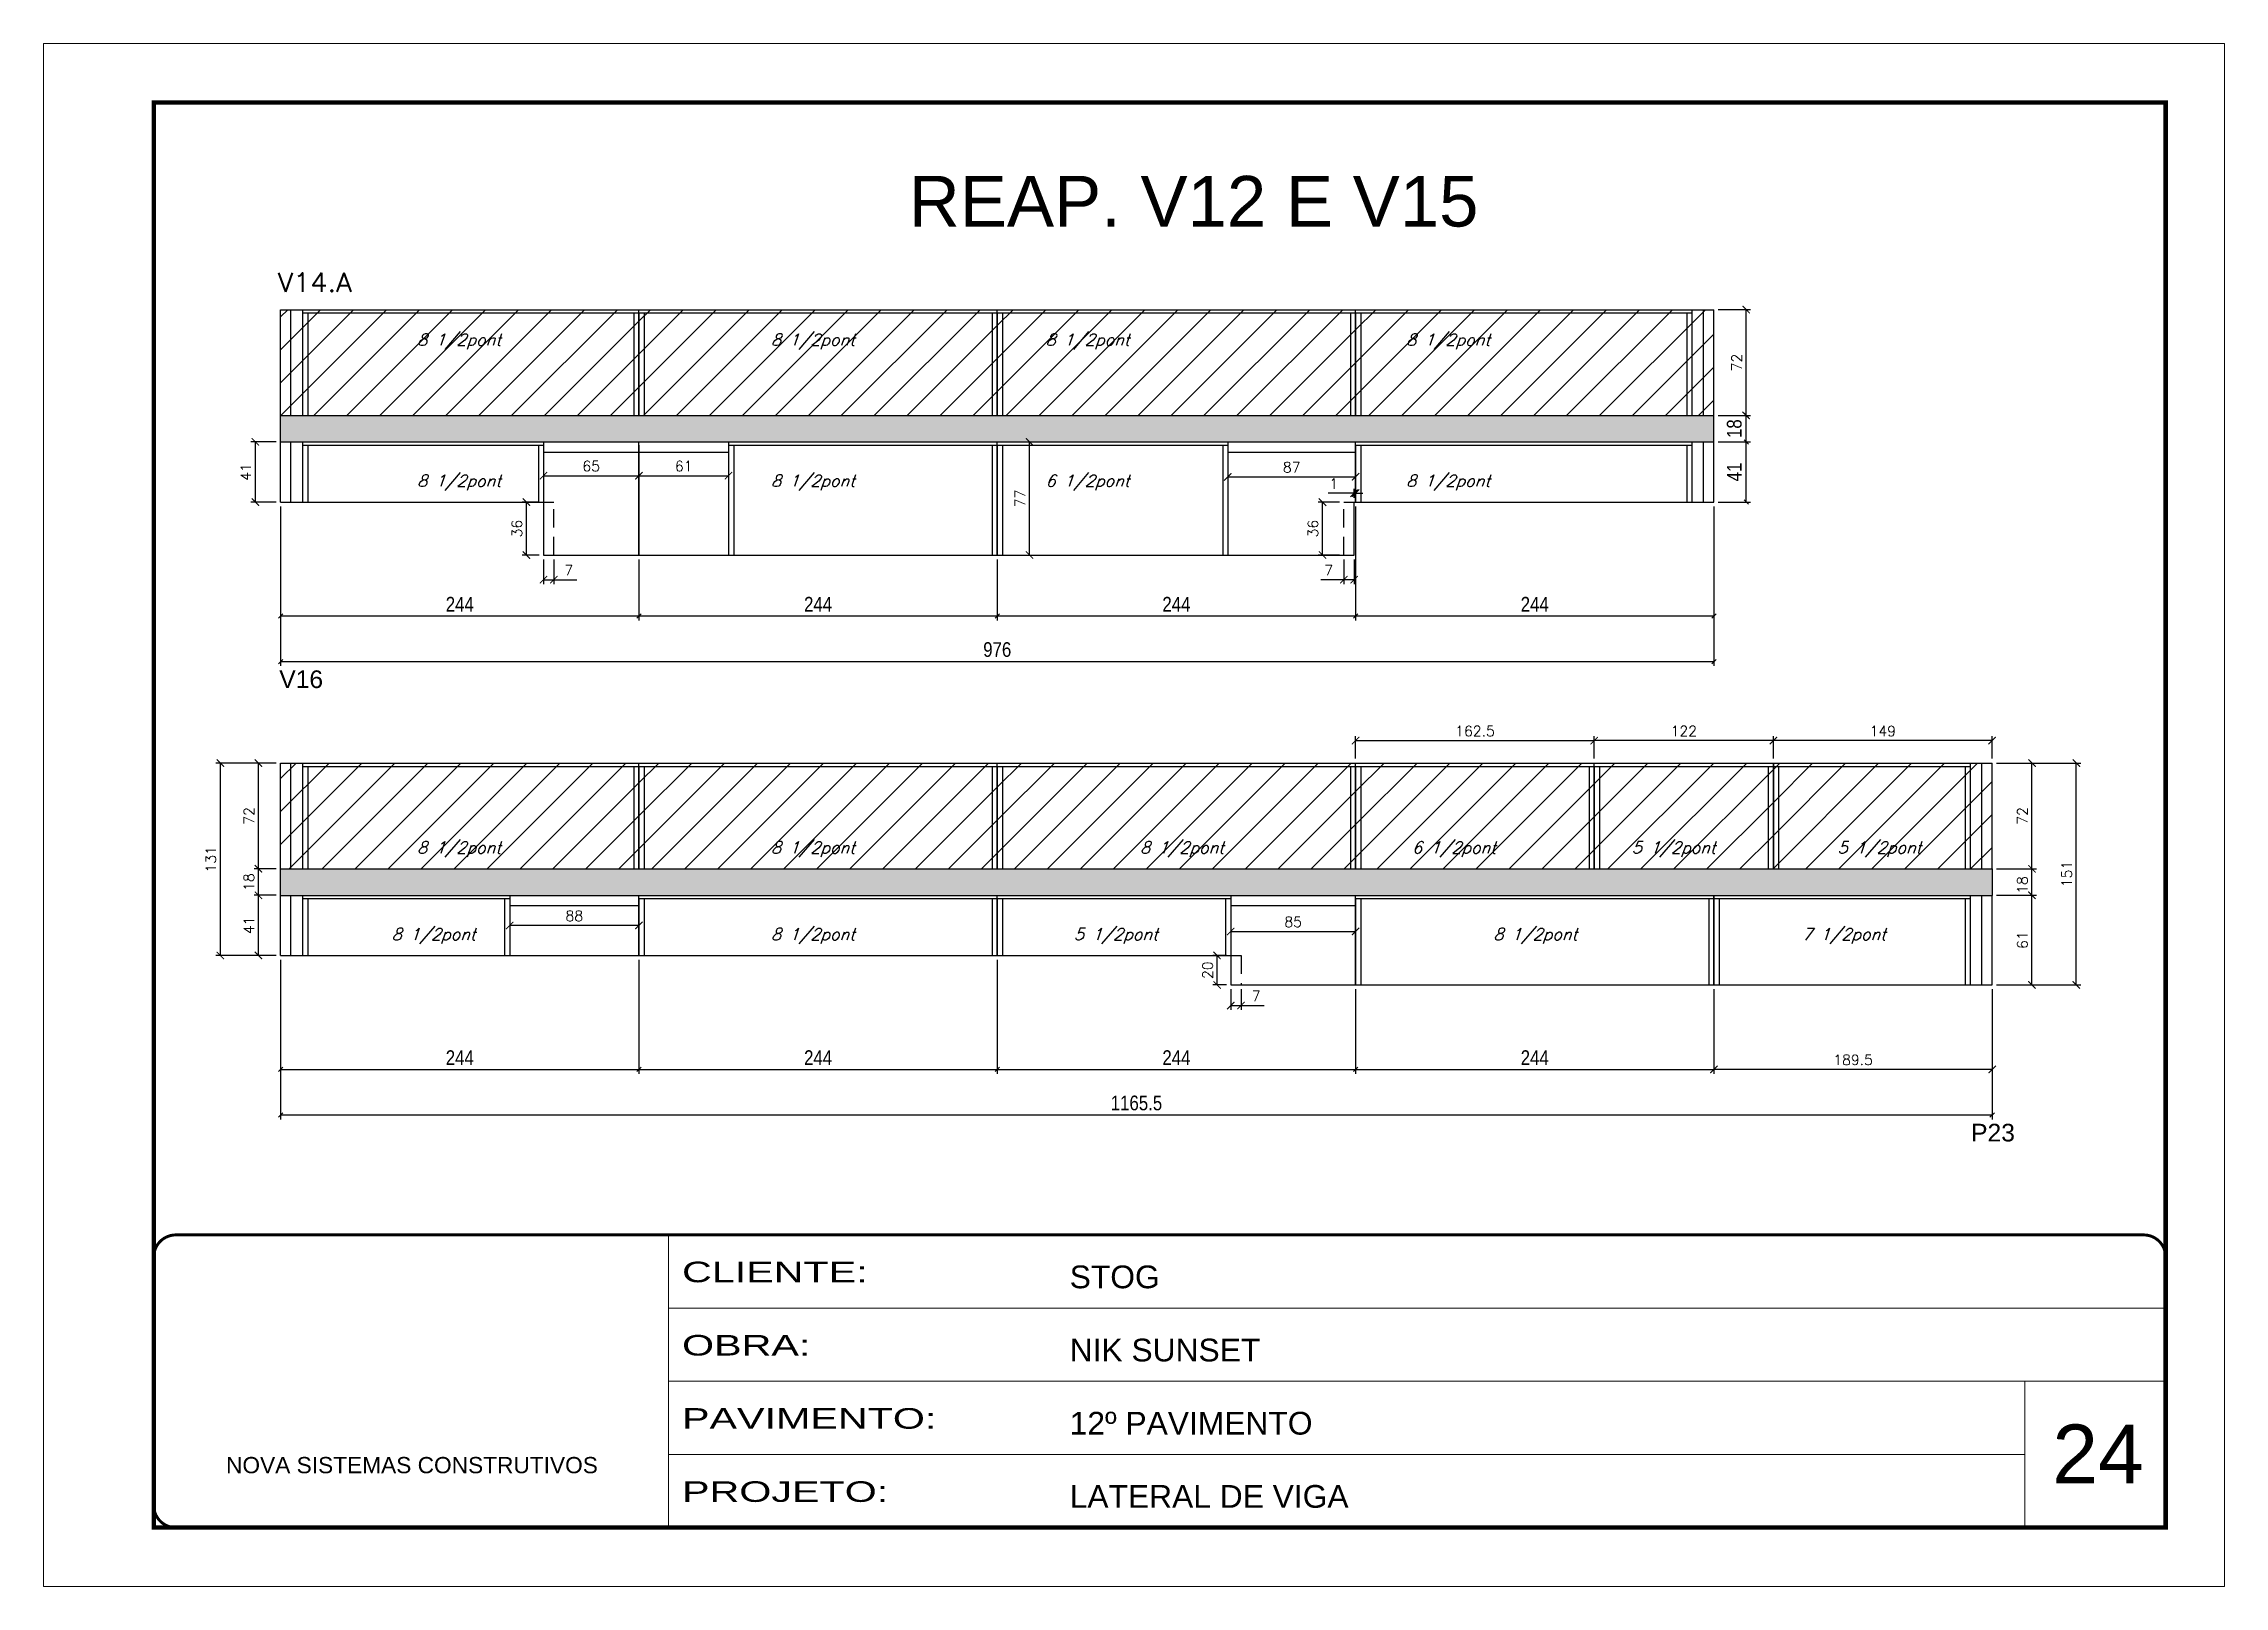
# Model space of a CAD drawing. Extents: x -10448 to -1189, y -11772 to 17235.
# Drawn here: x -5680 to -4195, y 10051 to 11101 of the extents above; entities that cross this region are included whole.
import ezdxf

# ---------------------------------------------------------------- set-up
doc = ezdxf.new("R2010")
doc.units = 0
for name, pattern in [('CONTINUO', [0]), ('DASHED', [0.75, 0.5, -0.25]), ('HIDDEN', [0.375, 0.25, -0.125])]:
    doc.linetypes.add(name, pattern=pattern)
for name, color, linetype in [('5', 5, 'Continuous'), ('COTA', 241, 'Continuous'), ('Painéis', 200, 'Continuous'), ('PONTALETE', 7, 'Continuous'), ('Reaproveitamento', 251, 'Continuous'), ('SARR_2.2x7', 40, 'Continuous'), ('SARR_3.5x7', 81, 'Continuous'), ('texto', 7, 'Continuous')]:
    doc.layers.add(name, color=color, linetype=linetype)
for name, color, linetype, lineweight in [('CARIMBO', 255, 'Continuous', 9), ('Folhas', 255, 'Continuous', 9), ('SARRAFO DE PRESSAO', 251, 'DASHED', 9), ('Texto Seção', 7, 'Continuous', 15)]:
    doc.layers.add(name, color=color, linetype=linetype, lineweight=lineweight)
doc.styles.add('ARIAL', font='arial.ttf')
doc.styles.add('COTA TECNICA', font='techl___.ttf', dxfattribs={"height": 10})
doc.styles.add('REGUA-120', font='ROMANS.shx', dxfattribs={"height": 15})
doc.styles.add('Romans', font='romans.shx')
doc.styles.get("Standard").update_dxf_attribs({"font": 'arial.ttf'})
doc.styles.add('Tecnologia', font='')
doc.styles.get('Tecnologia').set_extended_font_data('Forgotten Futurist')
doc.dimstyles.new('Cota Paínel', dxfattribs={"dimtxt": 7, "dimasz": 5, "dimexe": 3, "dimexo": 3, "dimgap": 3, "dimtad": 1, "dimdec": 1, "dimzin": 12, "dimdsep": 46, "dimtxsty": 'Romans', "dimblk": 'ARCHTICK', "dimcen": 0, "dimclrd": 4, "dimclre": 4, "dimclrt": 1, "dimadec": 1, "dimazin": 3, "dimtfac": 1, "dimtdec": 1, "dimtmove": 0, "dimatfit": 3, "dimldrblk": 'OBLIQUE', "dimfxl": 1, "dimtolj": 1, "dimtzin": 12, "dimarcsym": 0})
doc.dimstyles.new('PAINEL', dxfattribs={"dimtxt": 10, "dimasz": 3, "dimexe": 3, "dimexo": 3, "dimgap": 3, "dimtad": 1, "dimdec": 1, "dimzin": 12, "dimdsep": 46, "dimtxsty": 'COTA TECNICA', "dimblk1": 'OBLIQUE', "dimblk2": 'OBLIQUE', "dimsah": 1, "dimcen": 0.9, "dimclrd": 4, "dimclre": 4, "dimclrt": 240, "dimadec": 1, "dimazin": 3, "dimtfac": 1, "dimtdec": 1, "dimtmove": 0, "dimatfit": 3, "dimfxl": 1, "dimtolj": 1, "dimtzin": 12, "dimarcsym": 0})

msp = doc.modelspace()

# ---------------------------------------------------------------- texts
at = {"layer": '5', "linetype": 'Continuous'}
for s, p in [('V16', (-5519.31, 10662.77)), ('P23', (-4367.24, 10354.17))]:
    msp.add_text(s, height=12, rotation=0.00004, dxfattribs=at).set_placement(p)
at = {"layer": 'CARIMBO', "style": 'ARIAL'}
msp.add_text('24', height=40, dxfattribs=at).set_placement((-4311.92, 10121.5))
at = {"layer": 'PONTALETE', "linetype": 'Continuous'}
msp.add_text('REAP. V12 E V15', height=34.4579, dxfattribs=at).set_placement((-5090.69, 10976.87))
at = {"layer": 'texto', "color": 2, "char_height": 8, "attachment_point": 5, "style": 'Romans'}
for s, insert in [('{\\Q19;\\C256;8 1/2pont}', (-5396.89, 10898.5)), ('{\\Q19;\\C256;8 1/2pont}', (-5155.89, 10898.5)), ('{\\Q19;\\C256;8 1/2pont}', (-4968.89, 10898.5)), ('{\\Q19;\\C256;8 1/2pont}', (-4723.39, 10898.5)), ('{\\Q19;\\C256;8 1/2pont}', (-5396.89, 10802.5)), ('{\\Q19;\\C256;8 1/2pont}', (-5155.89, 10802.5)), ('{\\Q19;\\C256;6 1/2pont}', (-4968.89, 10802.5)), ('{\\Q19;\\C256;8 1/2pont}', (-4723.39, 10802.5)), ('{\\Q19;\\C256;8 1/2pont}', (-5396.89, 10552.89)), ('{\\Q19;\\C256;8 1/2pont}', (-5155.89, 10552.89)), ('{\\Q19;\\C256;8 1/2pont}', (-4904.58, 10552.89)), ('{\\Q19;\\C256;6 1/2pont}', (-4719.37, 10552.89)), ('{\\Q19;\\C256;5 1/2pont}', (-4569.79, 10552.89)), ('{\\Q19;\\C256;5 1/2pont}', (-4429.68, 10552.89)), ('{\\Q19;\\C256;8 1/2pont}', (-5414.2, 10493.89)), ('{\\Q19;\\C256;8 1/2pont}', (-5155.89, 10493.89)), ('{\\Q19;\\C256;5 1/2pont}', (-4949.68, 10493.89)), ('{\\Q19;\\C256;8 1/2pont}', (-4664.01, 10493.89)), ('{\\Q19;\\C256;7 1/2pont}', (-4453.84, 10493.89))]:
    msp.add_mtext(s, dxfattribs=dict(at, insert=insert))
at = {"layer": 'Texto Seção', "style": 'REGUA-120', "width": 1.05}
msp.add_text('V14.A', height=13, dxfattribs=at).set_placement((-5520.39, 10932.46))

# ---------------------------------------------------------------- blocks, each defined once
blk = doc.blocks.new('9999999999')
at = {"color": 30, "linetype": 'CONTINUO'}
for p, q in [((98564.6, 34230.2), (98564.6, 34429.4)), ((98564.6, 34379.6), (99584, 34379.6)), ((98564.6, 34329.8), (99488, 34329.8)), ((99584, 34329.8), (99488, 34329.8)), ((99488, 34329.8), (99488, 34230.2)), ((98564.6, 34280), (99488, 34280))]:
    blk.add_line(p, q, dxfattribs=at)
at = {"color": 30, "linetype": 'CONTINUO', "const_width": 2}
blk.add_lwpolyline([(99584, 34230.2), (99584, 34414.4, 0.414214), (99569, 34429.4), (98229, 34429.4, 0.414214), (98214, 34414.4), (98214, 34245.2, 0.414214), (98229, 34230.2), (99584, 34230.2)], format="xyb", dxfattribs=at)
at = {"layer": 'Folhas'}
blk.add_lwpolyline([(98139, 34190.2), (99624, 34190.2), (99624, 35240.2), (98139, 35240.2)], close=True, dxfattribs=at)
at = {"layer": 'Folhas', "color": 30, "const_width": 3}
blk.add_lwpolyline([(98214, 34230.2), (99584, 34230.2), (99584, 35200.2), (98214, 35200.2)], close=True, dxfattribs=at)
at = {"color": 7, "linetype": 'Continuous', "ltscale": 5, "style": 'ARIAL'}
for s, height, p in [('STOG', 15.48, (98837.7, 34393.1)), ('NIK SUNSET', 15.48, (98837.7, 34343.3)), ('12º PAVIMENTO', 15.483, (98837.7, 34293.5)), ('NOVA SISTEMAS CONSTRUTIVOS', 11.059, (98263.2, 34267.2)), ('LATERAL DE VIGA', 15.483, (98837.7, 34243.7))]:
    blk.add_text(s, height=height, dxfattribs=at).set_placement(p)
at = {"layer": 'Folhas', "color": 7, "style": 'Tecnologia', "width": 1.5}
for s, p in [('CLIENTE:', (98573.7, 34397.2)), ('OBRA:', (98573.7, 34347.3)), ('PAVIMENTO:', (98573.7, 34297.5)), ('PROJETO:', (98573.7, 34247.7))]:
    blk.add_text(s, height=14, dxfattribs=at).set_placement(p)
blk = doc.blocks.new('_Oblique')
at = {"color": 0, "linetype": 'ByBlock', "lineweight": -2}
blk.add_line((-0.5, -0.5), (0.5, 0.5), dxfattribs=at)
blk = doc.blocks.new('*D570')
at = {"layer": 'COTA', "color": 4, "linetype": 'ByBlock', "lineweight": -2, "transparency": 16777216}
for p, q in [((-4539.4, 10830.3), (-4517.4, 10830.3)), ((-4520.4, 10789.3), (-4520.4, 10830.3)), ((-4539.4, 10789.3), (-4517.4, 10789.3))]:
    blk.add_line(p, q, dxfattribs=at)
at = {"layer": 'Defpoints', "color": 0, "linetype": 'ByBlock', "transparency": 16777216}
for p in [(-4542.4, 10830.3), (-4520.4, 10830.3), (-4542.4, 10789.3)]:
    blk.add_point(p, dxfattribs=at)
at = {"layer": 'COTA', "color": 4, "linetype": 'ByBlock', "lineweight": -2, "transparency": 16777216, "xscale": 3, "yscale": 3, "zscale": 3}
for p, rotation in [((-4520.4, 10830.3), 90), ((-4520.4, 10789.3), 270)]:
    blk.add_blockref('_Oblique', p, dxfattribs=dict(at, rotation=rotation))
at = {"layer": 'COTA', "color": 240, "linetype": 'ByBlock', "transparency": 16777216, "insert": (-4528.5, 10809.8), "char_height": 10, "attachment_point": 5, "rotation": 90, "style": 'COTA TECNICA'}
blk.add_mtext('\\A1;41', dxfattribs=at)
blk = doc.blocks.new('*D571')
at = {"layer": 'COTA', "color": 4, "linetype": 'ByBlock', "lineweight": -2, "transparency": 16777216}
for p, q in [((-4539.4, 10848.3), (-4517.4, 10848.3)), ((-4520.4, 10830.3), (-4520.4, 10848.3)), ((-4539.4, 10830.3), (-4517.4, 10830.3))]:
    blk.add_line(p, q, dxfattribs=at)
at = {"layer": 'Defpoints', "color": 0, "linetype": 'ByBlock', "transparency": 16777216}
for p in [(-4542.4, 10848.3), (-4520.4, 10848.3), (-4542.4, 10830.3)]:
    blk.add_point(p, dxfattribs=at)
at = {"layer": 'COTA', "color": 4, "linetype": 'ByBlock', "lineweight": -2, "transparency": 16777216, "xscale": 3, "yscale": 3, "zscale": 3}
for p, rotation in [((-4520.4, 10848.3), 90), ((-4520.4, 10830.3), 270)]:
    blk.add_blockref('_Oblique', p, dxfattribs=dict(at, rotation=rotation))
at = {"layer": 'COTA', "color": 240, "linetype": 'ByBlock', "transparency": 16777216, "insert": (-4528.5, 10839.3), "char_height": 10, "attachment_point": 5, "rotation": 90, "style": 'COTA TECNICA'}
blk.add_mtext('\\A1;18', dxfattribs=at)
blk = doc.blocks.new('*D572')
at = {"layer": 'COTA', "color": 4, "linetype": 'ByBlock', "lineweight": -2, "transparency": 16777216}
for p, q in [((-5518.4, 10786.3), (-5518.4, 10708.8)), ((-5274.4, 10750.3), (-5274.4, 10708.8)), ((-5518.4, 10711.8), (-5274.4, 10711.8))]:
    blk.add_line(p, q, dxfattribs=at)
at = {"layer": 'Defpoints', "color": 0, "linetype": 'ByBlock', "transparency": 16777216}
for p in [(-5518.4, 10789.3), (-5274.4, 10753.3), (-5274.4, 10711.8)]:
    blk.add_point(p, dxfattribs=at)
at = {"layer": 'COTA', "color": 4, "linetype": 'ByBlock', "lineweight": -2, "transparency": 16777216, "xscale": 3, "yscale": 3, "zscale": 3, "rotation": 180}
blk.add_blockref('_Oblique', (-5518.4, 10711.8), dxfattribs=at)
at = {"layer": 'COTA', "color": 4, "linetype": 'ByBlock', "lineweight": -2, "transparency": 16777216, "xscale": 3, "yscale": 3, "zscale": 3}
blk.add_blockref('_Oblique', (-5274.4, 10711.8), dxfattribs=at)
at = {"layer": 'COTA', "color": 240, "linetype": 'ByBlock', "transparency": 16777216, "insert": (-5396.4, 10719.8), "char_height": 10, "attachment_point": 5, "style": 'COTA TECNICA'}
blk.add_mtext('\\A1;244', dxfattribs=at)
blk = doc.blocks.new('*D573')
at = {"layer": 'COTA', "color": 4, "linetype": 'ByBlock', "lineweight": -2, "transparency": 16777216}
for p, q in [((-5274.4, 10750.3), (-5274.4, 10708.8)), ((-5030.4, 10750.3), (-5030.4, 10708.8)), ((-5274.4, 10711.8), (-5030.4, 10711.8))]:
    blk.add_line(p, q, dxfattribs=at)
at = {"layer": 'Defpoints', "color": 0, "linetype": 'ByBlock', "transparency": 16777216}
for p in [(-5274.4, 10753.3), (-5030.4, 10753.3), (-5030.4, 10711.8)]:
    blk.add_point(p, dxfattribs=at)
at = {"layer": 'COTA', "color": 4, "linetype": 'ByBlock', "lineweight": -2, "transparency": 16777216, "xscale": 3, "yscale": 3, "zscale": 3, "rotation": 180}
blk.add_blockref('_Oblique', (-5274.4, 10711.8), dxfattribs=at)
at = {"layer": 'COTA', "color": 4, "linetype": 'ByBlock', "lineweight": -2, "transparency": 16777216, "xscale": 3, "yscale": 3, "zscale": 3}
blk.add_blockref('_Oblique', (-5030.4, 10711.8), dxfattribs=at)
at = {"layer": 'COTA', "color": 240, "linetype": 'ByBlock', "transparency": 16777216, "insert": (-5152.4, 10719.8), "char_height": 10, "attachment_point": 5, "style": 'COTA TECNICA'}
blk.add_mtext('\\A1;244', dxfattribs=at)
blk = doc.blocks.new('*D574')
at = {"layer": 'COTA', "color": 4, "linetype": 'ByBlock', "lineweight": -2, "transparency": 16777216}
for p, q in [((-5518.4, 10786.3), (-5518.4, 10677.8)), ((-4542.4, 10786.3), (-4542.4, 10677.8)), ((-5518.4, 10680.8), (-4542.4, 10680.8))]:
    blk.add_line(p, q, dxfattribs=at)
at = {"layer": 'Defpoints', "color": 0, "linetype": 'ByBlock', "transparency": 16777216}
for p in [(-5518.4, 10789.3), (-4542.4, 10789.3), (-4542.4, 10680.8)]:
    blk.add_point(p, dxfattribs=at)
at = {"layer": 'COTA', "color": 4, "linetype": 'ByBlock', "lineweight": -2, "transparency": 16777216, "xscale": 3, "yscale": 3, "zscale": 3, "rotation": 180}
blk.add_blockref('_Oblique', (-5518.4, 10680.8), dxfattribs=at)
at = {"layer": 'COTA', "color": 4, "linetype": 'ByBlock', "lineweight": -2, "transparency": 16777216, "xscale": 3, "yscale": 3, "zscale": 3}
blk.add_blockref('_Oblique', (-4542.4, 10680.8), dxfattribs=at)
at = {"layer": 'COTA', "color": 240, "linetype": 'ByBlock', "transparency": 16777216, "insert": (-5030.4, 10688.9), "char_height": 10, "attachment_point": 5, "style": 'COTA TECNICA'}
blk.add_mtext('\\A1;976', dxfattribs=at)
blk = doc.blocks.new('*D575')
at = {"layer": 'COTA', "color": 4, "linetype": 'ByBlock', "lineweight": -2, "transparency": 16777216}
for p, q in [((-4786.4, 10786.3), (-4786.4, 10708.8)), ((-4542.4, 10774), (-4542.4, 10708.8)), ((-4786.4, 10711.8), (-4542.4, 10711.8))]:
    blk.add_line(p, q, dxfattribs=at)
at = {"layer": 'Defpoints', "color": 0, "linetype": 'ByBlock', "transparency": 16777216}
for p in [(-4786.4, 10789.3), (-4542.4, 10777), (-4542.4, 10711.8)]:
    blk.add_point(p, dxfattribs=at)
at = {"layer": 'COTA', "color": 4, "linetype": 'ByBlock', "lineweight": -2, "transparency": 16777216, "xscale": 3, "yscale": 3, "zscale": 3, "rotation": 180}
blk.add_blockref('_Oblique', (-4786.4, 10711.8), dxfattribs=at)
at = {"layer": 'COTA', "color": 4, "linetype": 'ByBlock', "lineweight": -2, "transparency": 16777216, "xscale": 3, "yscale": 3, "zscale": 3}
blk.add_blockref('_Oblique', (-4542.4, 10711.8), dxfattribs=at)
at = {"layer": 'COTA', "color": 240, "linetype": 'ByBlock', "transparency": 16777216, "insert": (-4664.4, 10719.8), "char_height": 10, "attachment_point": 5, "style": 'COTA TECNICA'}
blk.add_mtext('\\A1;244', dxfattribs=at)
blk = doc.blocks.new('*D576')
at = {"layer": 'COTA', "color": 4, "linetype": 'ByBlock', "lineweight": -2, "transparency": 16777216}
for p, q in [((-4786.4, 10786.3), (-4786.4, 10708.8)), ((-5030.4, 10750.3), (-5030.4, 10708.8)), ((-5030.4, 10711.8), (-4786.4, 10711.8))]:
    blk.add_line(p, q, dxfattribs=at)
at = {"layer": 'Defpoints', "color": 0, "linetype": 'ByBlock', "transparency": 16777216}
for p in [(-4786.4, 10789.3), (-5030.4, 10753.3), (-4786.4, 10711.8)]:
    blk.add_point(p, dxfattribs=at)
at = {"layer": 'COTA', "color": 4, "linetype": 'ByBlock', "lineweight": -2, "transparency": 16777216, "xscale": 3, "yscale": 3, "zscale": 3, "rotation": 180}
blk.add_blockref('_Oblique', (-5030.4, 10711.8), dxfattribs=at)
at = {"layer": 'COTA', "color": 4, "linetype": 'ByBlock', "lineweight": -2, "transparency": 16777216, "xscale": 3, "yscale": 3, "zscale": 3}
blk.add_blockref('_Oblique', (-4786.4, 10711.8), dxfattribs=at)
at = {"layer": 'COTA', "color": 240, "linetype": 'ByBlock', "transparency": 16777216, "insert": (-4908.4, 10719.8), "char_height": 10, "attachment_point": 5, "style": 'COTA TECNICA'}
blk.add_mtext('\\A1;244', dxfattribs=at)
blk = doc.blocks.new('_ArchTick')
at = {"color": 0, "linetype": 'ByBlock', "const_width": 0.15}
blk.add_lwpolyline([(-0.5, -0.5), (0.5, 0.5)], dxfattribs=at)
blk = doc.blocks.new('*D577')
at = {"layer": 'COTA', "color": 4, "lineweight": -2, "transparency": 16777216}
for p, q in [((-4539.4, 10920.3), (-4517.4, 10920.3)), ((-4520.4, 10848.3), (-4520.4, 10920.3)), ((-4539.4, 10848.3), (-4517.4, 10848.3))]:
    blk.add_line(p, q, dxfattribs=at)
at = {"layer": 'Defpoints', "color": 0, "transparency": 16777216}
for p in [(-4542.4, 10920.3), (-4520.4, 10920.3), (-4542.4, 10848.3)]:
    blk.add_point(p, dxfattribs=at)
at = {"layer": 'COTA', "color": 4, "lineweight": -2, "transparency": 16777216, "xscale": 5, "yscale": 5, "zscale": 5}
for p, rotation in [((-4520.4, 10920.3), 90), ((-4520.4, 10848.3), 270)]:
    blk.add_blockref('_ArchTick', p, dxfattribs=dict(at, rotation=rotation))
at = {"layer": 'COTA', "color": 1, "transparency": 16777216, "insert": (-4526.9, 10884.3), "char_height": 7, "attachment_point": 5, "rotation": 90, "style": 'Romans'}
blk.add_mtext('\\A1;72', dxfattribs=at)
blk = doc.blocks.new('*D578')
at = {"layer": 'COTA', "color": 4, "lineweight": -2, "transparency": 16777216}
for p, q in [((-5339.4, 10750.3), (-5339.4, 10733.5)), ((-5332.4, 10750.3), (-5332.4, 10733.5)), ((-5339.4, 10736.5), (-5332.4, 10736.5)), ((-5332.4, 10736.5), (-5316.7, 10736.5))]:
    blk.add_line(p, q, dxfattribs=at)
at = {"layer": 'Defpoints', "color": 0, "transparency": 16777216}
for p in [(-5339.4, 10753.3), (-5332.4, 10753.3), (-5332.4, 10736.5)]:
    blk.add_point(p, dxfattribs=at)
at = {"layer": 'COTA', "color": 4, "lineweight": -2, "transparency": 16777216, "xscale": 5, "yscale": 5, "zscale": 5, "rotation": 180}
blk.add_blockref('_ArchTick', (-5339.4, 10736.5), dxfattribs=at)
at = {"layer": 'COTA', "color": 4, "lineweight": -2, "transparency": 16777216, "xscale": 5, "yscale": 5, "zscale": 5}
blk.add_blockref('_ArchTick', (-5332.4, 10736.5), dxfattribs=at)
at = {"layer": 'COTA', "color": 1, "transparency": 16777216, "insert": (-5322.1, 10743), "char_height": 7, "attachment_point": 5, "style": 'Romans'}
blk.add_mtext('\\A1;7', dxfattribs=at)
blk = doc.blocks.new('*D579')
at = {"layer": 'COTA', "color": 4, "lineweight": -2, "transparency": 16777216}
for p, q in [((-4794.4, 10750.3), (-4794.4, 10733.5)), ((-4787.4, 10750.3), (-4787.4, 10733.5)), ((-4794.4, 10736.5), (-4810.1, 10736.5)), ((-4787.4, 10736.5), (-4794.4, 10736.5))]:
    blk.add_line(p, q, dxfattribs=at)
at = {"layer": 'Defpoints', "color": 0, "transparency": 16777216}
for p in [(-4794.4, 10753.3), (-4787.4, 10753.3), (-4794.4, 10736.5)]:
    blk.add_point(p, dxfattribs=at)
at = {"layer": 'COTA', "color": 4, "lineweight": -2, "transparency": 16777216, "xscale": 5, "yscale": 5, "zscale": 5, "rotation": 180}
blk.add_blockref('_ArchTick', (-4794.4, 10736.5), dxfattribs=at)
at = {"layer": 'COTA', "color": 4, "lineweight": -2, "transparency": 16777216, "xscale": 5, "yscale": 5, "zscale": 5}
blk.add_blockref('_ArchTick', (-4787.4, 10736.5), dxfattribs=at)
at = {"layer": 'COTA', "color": 1, "transparency": 16777216, "insert": (-4804.7, 10743), "char_height": 7, "attachment_point": 5, "style": 'Romans'}
blk.add_mtext('\\A1;7', dxfattribs=at)
blk = doc.blocks.new('*D580')
at = {"layer": 'COTA', "color": 4, "lineweight": -2, "transparency": 16777216}
for p, q in [((-5339.4, 10820.3), (-5339.4, 10804.3)), ((-5274.4, 10820.3), (-5274.4, 10804.3)), ((-5339.4, 10807.3), (-5274.4, 10807.3))]:
    blk.add_line(p, q, dxfattribs=at)
at = {"layer": 'Defpoints', "color": 0, "transparency": 16777216}
for p in [(-5339.4, 10823.3), (-5274.4, 10823.3), (-5274.4, 10807.3)]:
    blk.add_point(p, dxfattribs=at)
at = {"layer": 'COTA', "color": 4, "lineweight": -2, "transparency": 16777216, "xscale": 5, "yscale": 5, "zscale": 5, "rotation": 180}
blk.add_blockref('_ArchTick', (-5339.4, 10807.3), dxfattribs=at)
at = {"layer": 'COTA', "color": 4, "lineweight": -2, "transparency": 16777216, "xscale": 5, "yscale": 5, "zscale": 5}
blk.add_blockref('_ArchTick', (-5274.4, 10807.3), dxfattribs=at)
at = {"layer": 'COTA', "color": 1, "transparency": 16777216, "insert": (-5306.9, 10813.8), "char_height": 7, "attachment_point": 5, "style": 'Romans'}
blk.add_mtext('\\A1;65', dxfattribs=at)
blk = doc.blocks.new('*D581')
at = {"layer": 'COTA', "color": 4, "lineweight": -2, "transparency": 16777216}
for p, q in [((-5274.4, 10820.3), (-5274.4, 10804.3)), ((-5213.4, 10820.3), (-5213.4, 10804.3)), ((-5274.4, 10807.3), (-5213.4, 10807.3))]:
    blk.add_line(p, q, dxfattribs=at)
at = {"layer": 'Defpoints', "color": 0, "transparency": 16777216}
for p in [(-5274.4, 10823.3), (-5213.4, 10823.3), (-5213.4, 10807.3)]:
    blk.add_point(p, dxfattribs=at)
at = {"layer": 'COTA', "color": 4, "lineweight": -2, "transparency": 16777216, "xscale": 5, "yscale": 5, "zscale": 5, "rotation": 180}
blk.add_blockref('_ArchTick', (-5274.4, 10807.3), dxfattribs=at)
at = {"layer": 'COTA', "color": 4, "lineweight": -2, "transparency": 16777216, "xscale": 5, "yscale": 5, "zscale": 5}
blk.add_blockref('_ArchTick', (-5213.4, 10807.3), dxfattribs=at)
at = {"layer": 'COTA', "color": 1, "transparency": 16777216, "insert": (-5243.9, 10813.8), "char_height": 7, "attachment_point": 5, "style": 'Romans'}
blk.add_mtext('\\A1;61', dxfattribs=at)
blk = doc.blocks.new('*D582')
at = {"layer": 'COTA', "color": 4, "lineweight": -2, "transparency": 16777216}
for p, q in [((-4787.4, 10792.3), (-4787.4, 10798.4)), ((-4786.4, 10792.3), (-4786.4, 10798.4)), ((-4787.4, 10795.4), (-4805.1, 10795.4)), ((-4786.4, 10795.4), (-4787.4, 10795.4)), ((-4786.4, 10795.4), (-4781.4, 10795.4))]:
    blk.add_line(p, q, dxfattribs=at)
at = {"layer": 'Defpoints', "color": 0, "transparency": 16777216}
for p in [(-4787.4, 10795.4), (-4787.4, 10789.3), (-4786.4, 10789.3)]:
    blk.add_point(p, dxfattribs=at)
at = {"layer": 'COTA', "color": 4, "lineweight": -2, "transparency": 16777216, "xscale": 5, "yscale": 5, "zscale": 5}
blk.add_blockref('_ArchTick', (-4787.4, 10795.4), dxfattribs=at)
at = {"layer": 'COTA', "color": 4, "lineweight": -2, "transparency": 16777216, "xscale": 5, "yscale": 5, "zscale": 5, "rotation": 180}
blk.add_blockref('_ArchTick', (-4786.4, 10795.4), dxfattribs=at)
at = {"layer": 'COTA', "color": 1, "transparency": 16777216, "insert": (-4801.2, 10801.9), "char_height": 7, "attachment_point": 5, "style": 'Romans'}
blk.add_mtext('\\A1;1', dxfattribs=at)
blk = doc.blocks.new('*D583')
at = {"layer": 'COTA', "color": 4, "lineweight": -2, "transparency": 16777216}
for p, q in [((-4797.4, 10789.3), (-4811.9, 10789.3)), ((-4808.9, 10753.3), (-4808.9, 10789.3)), ((-4797.4, 10753.3), (-4811.9, 10753.3))]:
    blk.add_line(p, q, dxfattribs=at)
at = {"layer": 'Defpoints', "color": 0, "transparency": 16777216}
for p in [(-4808.9, 10789.3), (-4794.4, 10789.3), (-4794.4, 10753.3)]:
    blk.add_point(p, dxfattribs=at)
at = {"layer": 'COTA', "color": 4, "lineweight": -2, "transparency": 16777216, "xscale": 5, "yscale": 5, "zscale": 5}
for p, rotation in [((-4808.9, 10789.3), 90), ((-4808.9, 10753.3), 270)]:
    blk.add_blockref('_ArchTick', p, dxfattribs=dict(at, rotation=rotation))
at = {"layer": 'COTA', "color": 1, "transparency": 16777216, "insert": (-4815.4, 10771.3), "char_height": 7, "attachment_point": 5, "rotation": 90, "style": 'Romans'}
blk.add_mtext('\\A1;36', dxfattribs=at)
blk = doc.blocks.new('*D584')
at = {"layer": 'COTA', "color": 4, "linetype": 'ByBlock', "lineweight": -2, "transparency": 16777216}
for p, q in [((-5518.4, 10477.7), (-5518.4, 10400.2)), ((-5274.4, 10477.7), (-5274.4, 10400.2)), ((-5518.4, 10403.2), (-5274.4, 10403.2))]:
    blk.add_line(p, q, dxfattribs=at)
at = {"layer": 'Defpoints', "color": 0, "linetype": 'ByBlock', "transparency": 16777216}
for p in [(-5518.4, 10480.7), (-5274.4, 10480.7), (-5274.4, 10403.2)]:
    blk.add_point(p, dxfattribs=at)
at = {"layer": 'COTA', "color": 4, "linetype": 'ByBlock', "lineweight": -2, "transparency": 16777216, "xscale": 3, "yscale": 3, "zscale": 3, "rotation": 180}
blk.add_blockref('_Oblique', (-5518.4, 10403.2), dxfattribs=at)
at = {"layer": 'COTA', "color": 4, "linetype": 'ByBlock', "lineweight": -2, "transparency": 16777216, "xscale": 3, "yscale": 3, "zscale": 3}
blk.add_blockref('_Oblique', (-5274.4, 10403.2), dxfattribs=at)
at = {"layer": 'COTA', "color": 240, "linetype": 'ByBlock', "transparency": 16777216, "insert": (-5396.4, 10411.2), "char_height": 10, "attachment_point": 5, "style": 'COTA TECNICA'}
blk.add_mtext('\\A1;244', dxfattribs=at)
blk = doc.blocks.new('*D585')
at = {"layer": 'COTA', "color": 4, "linetype": 'ByBlock', "lineweight": -2, "transparency": 16777216}
for p, q in [((-5274.4, 10477.7), (-5274.4, 10400.2)), ((-5030.4, 10477.7), (-5030.4, 10400.2)), ((-5274.4, 10403.2), (-5030.4, 10403.2))]:
    blk.add_line(p, q, dxfattribs=at)
at = {"layer": 'Defpoints', "color": 0, "linetype": 'ByBlock', "transparency": 16777216}
for p in [(-5274.4, 10480.7), (-5030.4, 10480.7), (-5030.4, 10403.2)]:
    blk.add_point(p, dxfattribs=at)
at = {"layer": 'COTA', "color": 4, "linetype": 'ByBlock', "lineweight": -2, "transparency": 16777216, "xscale": 3, "yscale": 3, "zscale": 3, "rotation": 180}
blk.add_blockref('_Oblique', (-5274.4, 10403.2), dxfattribs=at)
at = {"layer": 'COTA', "color": 4, "linetype": 'ByBlock', "lineweight": -2, "transparency": 16777216, "xscale": 3, "yscale": 3, "zscale": 3}
blk.add_blockref('_Oblique', (-5030.4, 10403.2), dxfattribs=at)
at = {"layer": 'COTA', "color": 240, "linetype": 'ByBlock', "transparency": 16777216, "insert": (-5152.4, 10411.2), "char_height": 10, "attachment_point": 5, "style": 'COTA TECNICA'}
blk.add_mtext('\\A1;244', dxfattribs=at)
blk = doc.blocks.new('*D586')
at = {"layer": 'COTA', "color": 4, "linetype": 'ByBlock', "lineweight": -2, "transparency": 16777216}
for p, q in [((-5518.4, 10477.7), (-5518.4, 10369.2)), ((-4352.9, 10457.7), (-4352.9, 10369.2)), ((-5518.4, 10372.2), (-4352.9, 10372.2))]:
    blk.add_line(p, q, dxfattribs=at)
at = {"layer": 'Defpoints', "color": 0, "linetype": 'ByBlock', "transparency": 16777216}
for p in [(-5518.4, 10480.7), (-4352.9, 10460.7), (-4352.9, 10372.2)]:
    blk.add_point(p, dxfattribs=at)
at = {"layer": 'COTA', "color": 4, "linetype": 'ByBlock', "lineweight": -2, "transparency": 16777216, "xscale": 3, "yscale": 3, "zscale": 3, "rotation": 180}
blk.add_blockref('_Oblique', (-5518.4, 10372.2), dxfattribs=at)
at = {"layer": 'COTA', "color": 4, "linetype": 'ByBlock', "lineweight": -2, "transparency": 16777216, "xscale": 3, "yscale": 3, "zscale": 3}
blk.add_blockref('_Oblique', (-4352.9, 10372.2), dxfattribs=at)
at = {"layer": 'COTA', "color": 240, "linetype": 'ByBlock', "transparency": 16777216, "insert": (-4935.6, 10380.3), "char_height": 10, "attachment_point": 5, "style": 'COTA TECNICA'}
blk.add_mtext('\\A1;1165.5', dxfattribs=at)
blk = doc.blocks.new('*D587')
at = {"layer": 'COTA', "color": 4, "linetype": 'ByBlock', "lineweight": -2, "transparency": 16777216}
for p, q in [((-4786.4, 10457.7), (-4786.4, 10400.2)), ((-4542.4, 10445.4), (-4542.4, 10400.2)), ((-4786.4, 10403.2), (-4542.4, 10403.2))]:
    blk.add_line(p, q, dxfattribs=at)
at = {"layer": 'Defpoints', "color": 0, "linetype": 'ByBlock', "transparency": 16777216}
for p in [(-4786.4, 10460.7), (-4542.4, 10448.4), (-4542.4, 10403.2)]:
    blk.add_point(p, dxfattribs=at)
at = {"layer": 'COTA', "color": 4, "linetype": 'ByBlock', "lineweight": -2, "transparency": 16777216, "xscale": 3, "yscale": 3, "zscale": 3, "rotation": 180}
blk.add_blockref('_Oblique', (-4786.4, 10403.2), dxfattribs=at)
at = {"layer": 'COTA', "color": 4, "linetype": 'ByBlock', "lineweight": -2, "transparency": 16777216, "xscale": 3, "yscale": 3, "zscale": 3}
blk.add_blockref('_Oblique', (-4542.4, 10403.2), dxfattribs=at)
at = {"layer": 'COTA', "color": 240, "linetype": 'ByBlock', "transparency": 16777216, "insert": (-4664.4, 10411.2), "char_height": 10, "attachment_point": 5, "style": 'COTA TECNICA'}
blk.add_mtext('\\A1;244', dxfattribs=at)
blk = doc.blocks.new('*D588')
at = {"layer": 'COTA', "color": 4, "linetype": 'ByBlock', "lineweight": -2, "transparency": 16777216}
for p, q in [((-5030.4, 10477.7), (-5030.4, 10400.2)), ((-4786.4, 10457.7), (-4786.4, 10400.2)), ((-5030.4, 10403.2), (-4786.4, 10403.2))]:
    blk.add_line(p, q, dxfattribs=at)
at = {"layer": 'Defpoints', "color": 0, "linetype": 'ByBlock', "transparency": 16777216}
for p in [(-5030.4, 10480.7), (-4786.4, 10460.7), (-4786.4, 10403.2)]:
    blk.add_point(p, dxfattribs=at)
at = {"layer": 'COTA', "color": 4, "linetype": 'ByBlock', "lineweight": -2, "transparency": 16777216, "xscale": 3, "yscale": 3, "zscale": 3, "rotation": 180}
blk.add_blockref('_Oblique', (-5030.4, 10403.2), dxfattribs=at)
at = {"layer": 'COTA', "color": 4, "linetype": 'ByBlock', "lineweight": -2, "transparency": 16777216, "xscale": 3, "yscale": 3, "zscale": 3}
blk.add_blockref('_Oblique', (-4786.4, 10403.2), dxfattribs=at)
at = {"layer": 'COTA', "color": 240, "linetype": 'ByBlock', "transparency": 16777216, "insert": (-4908.4, 10411.2), "char_height": 10, "attachment_point": 5, "style": 'COTA TECNICA'}
blk.add_mtext('\\A1;244', dxfattribs=at)
blk = doc.blocks.new('*D589')
at = {"layer": 'COTA', "color": 4, "lineweight": -2, "transparency": 16777216}
for p, q in [((-4542.4, 10457.7), (-4542.4, 10400.2)), ((-4352.9, 10457.7), (-4352.9, 10400.2)), ((-4352.9, 10403.2), (-4542.4, 10403.2))]:
    blk.add_line(p, q, dxfattribs=at)
at = {"layer": 'Defpoints', "color": 0, "transparency": 16777216}
for p in [(-4542.4, 10460.7), (-4352.9, 10460.7), (-4542.4, 10403.2)]:
    blk.add_point(p, dxfattribs=at)
at = {"layer": 'COTA', "color": 4, "lineweight": -2, "transparency": 16777216, "xscale": 5, "yscale": 5, "zscale": 5, "rotation": 180}
blk.add_blockref('_ArchTick', (-4542.4, 10403.2), dxfattribs=at)
at = {"layer": 'COTA', "color": 4, "lineweight": -2, "transparency": 16777216, "xscale": 5, "yscale": 5, "zscale": 5}
blk.add_blockref('_ArchTick', (-4352.9, 10403.2), dxfattribs=at)
at = {"layer": 'COTA', "color": 1, "transparency": 16777216, "insert": (-4447.6, 10409.7), "char_height": 7, "attachment_point": 5, "style": 'Romans'}
blk.add_mtext('\\A1;189.5', dxfattribs=at)
blk = doc.blocks.new('*D590')
at = {"layer": 'COTA', "color": 4, "lineweight": -2, "transparency": 16777216}
for p, q in [((-4871.4, 10457.7), (-4871.4, 10443.7)), ((-4864.4, 10457.7), (-4864.4, 10443.7)), ((-4871.4, 10446.7), (-4864.4, 10446.7)), ((-4864.4, 10446.7), (-4848.7, 10446.7))]:
    blk.add_line(p, q, dxfattribs=at)
at = {"layer": 'Defpoints', "color": 0, "transparency": 16777216}
for p in [(-4871.4, 10460.7), (-4864.4, 10460.7), (-4864.4, 10446.7)]:
    blk.add_point(p, dxfattribs=at)
at = {"layer": 'COTA', "color": 4, "lineweight": -2, "transparency": 16777216, "xscale": 5, "yscale": 5, "zscale": 5, "rotation": 180}
blk.add_blockref('_ArchTick', (-4871.4, 10446.7), dxfattribs=at)
at = {"layer": 'COTA', "color": 4, "lineweight": -2, "transparency": 16777216, "xscale": 5, "yscale": 5, "zscale": 5}
blk.add_blockref('_ArchTick', (-4864.4, 10446.7), dxfattribs=at)
at = {"layer": 'COTA', "color": 1, "transparency": 16777216, "insert": (-4854.1, 10453.2), "char_height": 7, "attachment_point": 5, "style": 'Romans'}
blk.add_mtext('\\A1;7', dxfattribs=at)
blk = doc.blocks.new('*D591')
at = {"layer": 'COTA', "color": 4, "lineweight": -2, "transparency": 16777216}
for p, q in [((-5362.4, 10511.7), (-5362.4, 10498.2)), ((-5274.4, 10501.2), (-5362.4, 10501.2)), ((-5274.4, 10511.7), (-5274.4, 10498.2))]:
    blk.add_line(p, q, dxfattribs=at)
at = {"layer": 'Defpoints', "color": 0, "transparency": 16777216}
for p in [(-5362.4, 10514.7), (-5274.4, 10514.7), (-5362.4, 10501.2)]:
    blk.add_point(p, dxfattribs=at)
at = {"layer": 'COTA', "color": 4, "lineweight": -2, "transparency": 16777216, "xscale": 5, "yscale": 5, "zscale": 5, "rotation": 180}
blk.add_blockref('_ArchTick', (-5362.4, 10501.2), dxfattribs=at)
at = {"layer": 'COTA', "color": 4, "lineweight": -2, "transparency": 16777216, "xscale": 5, "yscale": 5, "zscale": 5}
blk.add_blockref('_ArchTick', (-5274.4, 10501.2), dxfattribs=at)
at = {"layer": 'COTA', "color": 1, "transparency": 16777216, "insert": (-5318.4, 10507.7), "char_height": 7, "attachment_point": 5, "style": 'Romans'}
blk.add_mtext('\\A1;88', dxfattribs=at)
blk = doc.blocks.new('*D592')
at = {"layer": 'COTA', "color": 4, "lineweight": -2, "transparency": 16777216}
for p, q in [((-4349.9, 10521.7), (-4322.8, 10521.7)), ((-4325.8, 10460.7), (-4325.8, 10521.7)), ((-4349.9, 10460.7), (-4322.8, 10460.7))]:
    blk.add_line(p, q, dxfattribs=at)
at = {"layer": 'Defpoints', "color": 0, "transparency": 16777216}
for p in [(-4352.9, 10521.7), (-4325.8, 10521.7), (-4352.9, 10460.7)]:
    blk.add_point(p, dxfattribs=at)
at = {"layer": 'COTA', "color": 4, "lineweight": -2, "transparency": 16777216, "xscale": 5, "yscale": 5, "zscale": 5}
for p, rotation in [((-4325.8, 10521.7), 90), ((-4325.8, 10460.7), 270)]:
    blk.add_blockref('_ArchTick', p, dxfattribs=dict(at, rotation=rotation))
at = {"layer": 'COTA', "color": 1, "transparency": 16777216, "insert": (-4332.3, 10491.2), "char_height": 7, "attachment_point": 5, "rotation": 90, "style": 'Romans'}
blk.add_mtext('\\A1;61', dxfattribs=at)
blk = doc.blocks.new('*D593')
at = {"layer": 'COTA', "color": 4, "lineweight": -2, "transparency": 16777216}
for p, q in [((-4349.9, 10539.7), (-4322.8, 10539.7)), ((-4325.8, 10521.7), (-4325.8, 10539.7)), ((-4349.9, 10521.7), (-4322.8, 10521.7))]:
    blk.add_line(p, q, dxfattribs=at)
at = {"layer": 'Defpoints', "color": 0, "transparency": 16777216}
for p in [(-4352.9, 10539.7), (-4325.8, 10539.7), (-4352.9, 10521.7)]:
    blk.add_point(p, dxfattribs=at)
at = {"layer": 'COTA', "color": 4, "lineweight": -2, "transparency": 16777216, "xscale": 5, "yscale": 5, "zscale": 5}
for p, rotation in [((-4325.8, 10539.7), 90), ((-4325.8, 10521.7), 270)]:
    blk.add_blockref('_ArchTick', p, dxfattribs=dict(at, rotation=rotation))
at = {"layer": 'COTA', "color": 1, "transparency": 16777216, "insert": (-4332.3, 10528.7), "char_height": 7, "attachment_point": 5, "rotation": 90, "style": 'Romans'}
blk.add_mtext('\\A1;18', dxfattribs=at)
blk = doc.blocks.new('*D594')
at = {"layer": 'COTA', "color": 4, "lineweight": -2, "transparency": 16777216}
for p, q in [((-4349.9, 10611.7), (-4322.8, 10611.7)), ((-4325.8, 10539.7), (-4325.8, 10611.7)), ((-4349.9, 10539.7), (-4322.8, 10539.7))]:
    blk.add_line(p, q, dxfattribs=at)
at = {"layer": 'Defpoints', "color": 0, "transparency": 16777216}
for p in [(-4352.9, 10611.7), (-4325.8, 10611.7), (-4352.9, 10539.7)]:
    blk.add_point(p, dxfattribs=at)
at = {"layer": 'COTA', "color": 4, "lineweight": -2, "transparency": 16777216, "xscale": 5, "yscale": 5, "zscale": 5}
for p, rotation in [((-4325.8, 10611.7), 90), ((-4325.8, 10539.7), 270)]:
    blk.add_blockref('_ArchTick', p, dxfattribs=dict(at, rotation=rotation))
at = {"layer": 'COTA', "color": 1, "transparency": 16777216, "insert": (-4332.3, 10575.7), "char_height": 7, "attachment_point": 5, "rotation": 90, "style": 'Romans'}
blk.add_mtext('\\A1;72', dxfattribs=at)
blk = doc.blocks.new('*D595')
at = {"layer": 'COTA', "color": 4, "lineweight": -2, "transparency": 16777216}
for p, q in [((-5521.4, 10521.7), (-5536.5, 10521.7)), ((-5533.5, 10480.7), (-5533.5, 10521.7)), ((-5521.4, 10480.7), (-5536.5, 10480.7))]:
    blk.add_line(p, q, dxfattribs=at)
at = {"layer": 'Defpoints', "color": 0, "transparency": 16777216}
for p in [(-5533.5, 10521.7), (-5518.4, 10521.7), (-5518.4, 10480.7)]:
    blk.add_point(p, dxfattribs=at)
at = {"layer": 'COTA', "color": 4, "lineweight": -2, "transparency": 16777216, "xscale": 5, "yscale": 5, "zscale": 5}
for p, rotation in [((-5533.5, 10521.7), 90), ((-5533.5, 10480.7), 270)]:
    blk.add_blockref('_ArchTick', p, dxfattribs=dict(at, rotation=rotation))
at = {"layer": 'COTA', "color": 1, "transparency": 16777216, "insert": (-5540, 10501.2), "char_height": 7, "attachment_point": 5, "rotation": 90, "style": 'Romans'}
blk.add_mtext('\\A1;41', dxfattribs=at)
blk = doc.blocks.new('*D596')
at = {"layer": 'COTA', "color": 4, "lineweight": -2, "transparency": 16777216}
for p, q in [((-5521.4, 10539.7), (-5536.5, 10539.7)), ((-5533.5, 10521.7), (-5533.5, 10539.7)), ((-5521.4, 10521.7), (-5536.5, 10521.7))]:
    blk.add_line(p, q, dxfattribs=at)
at = {"layer": 'Defpoints', "color": 0, "transparency": 16777216}
for p in [(-5533.5, 10539.7), (-5518.4, 10539.7), (-5518.4, 10521.7)]:
    blk.add_point(p, dxfattribs=at)
at = {"layer": 'COTA', "color": 4, "lineweight": -2, "transparency": 16777216, "xscale": 5, "yscale": 5, "zscale": 5}
for p, rotation in [((-5533.5, 10539.7), 90), ((-5533.5, 10521.7), 270)]:
    blk.add_blockref('_ArchTick', p, dxfattribs=dict(at, rotation=rotation))
at = {"layer": 'COTA', "color": 1, "transparency": 16777216, "insert": (-5540, 10530.7), "char_height": 7, "attachment_point": 5, "rotation": 90, "style": 'Romans'}
blk.add_mtext('\\A1;18', dxfattribs=at)
blk = doc.blocks.new('*D597')
at = {"layer": 'COTA', "color": 4, "lineweight": -2, "transparency": 16777216}
for p, q in [((-5521.4, 10611.7), (-5536.5, 10611.7)), ((-5533.5, 10539.7), (-5533.5, 10611.7)), ((-5521.4, 10539.7), (-5536.5, 10539.7))]:
    blk.add_line(p, q, dxfattribs=at)
at = {"layer": 'Defpoints', "color": 0, "transparency": 16777216}
for p in [(-5533.5, 10611.7), (-5518.4, 10611.7), (-5518.4, 10539.7)]:
    blk.add_point(p, dxfattribs=at)
at = {"layer": 'COTA', "color": 4, "lineweight": -2, "transparency": 16777216, "xscale": 5, "yscale": 5, "zscale": 5}
for p, rotation in [((-5533.5, 10611.7), 90), ((-5533.5, 10539.7), 270)]:
    blk.add_blockref('_ArchTick', p, dxfattribs=dict(at, rotation=rotation))
at = {"layer": 'COTA', "color": 1, "transparency": 16777216, "insert": (-5540, 10575.7), "char_height": 7, "attachment_point": 5, "rotation": 90, "style": 'Romans'}
blk.add_mtext('\\A1;72', dxfattribs=at)
blk = doc.blocks.new('*D598')
at = {"layer": 'COTA', "color": 4, "lineweight": -2, "transparency": 16777216}
for p, q in [((-4871.4, 10511.7), (-4871.4, 10494.1)), ((-4786.4, 10511.7), (-4786.4, 10494.1)), ((-4871.4, 10497.1), (-4786.4, 10497.1))]:
    blk.add_line(p, q, dxfattribs=at)
at = {"layer": 'Defpoints', "color": 0, "transparency": 16777216}
for p in [(-4871.4, 10514.7), (-4786.4, 10514.7), (-4786.4, 10497.1)]:
    blk.add_point(p, dxfattribs=at)
at = {"layer": 'COTA', "color": 4, "lineweight": -2, "transparency": 16777216, "xscale": 5, "yscale": 5, "zscale": 5, "rotation": 180}
blk.add_blockref('_ArchTick', (-4871.4, 10497.1), dxfattribs=at)
at = {"layer": 'COTA', "color": 4, "lineweight": -2, "transparency": 16777216, "xscale": 5, "yscale": 5, "zscale": 5}
blk.add_blockref('_ArchTick', (-4786.4, 10497.1), dxfattribs=at)
at = {"layer": 'COTA', "color": 1, "transparency": 16777216, "insert": (-4828.9, 10503.6), "char_height": 7, "attachment_point": 5, "style": 'Romans'}
blk.add_mtext('\\A1;85', dxfattribs=at)
blk = doc.blocks.new('*D599')
at = {"layer": 'COTA', "color": 4, "lineweight": -2, "transparency": 16777216}
for p, q in [((-4874.4, 10480.7), (-4883.7, 10480.7)), ((-4880.7, 10460.7), (-4880.7, 10480.7)), ((-4874.4, 10460.7), (-4883.7, 10460.7))]:
    blk.add_line(p, q, dxfattribs=at)
at = {"layer": 'Defpoints', "color": 0, "transparency": 16777216}
for p in [(-4880.7, 10480.7), (-4871.4, 10480.7), (-4871.4, 10460.7)]:
    blk.add_point(p, dxfattribs=at)
at = {"layer": 'COTA', "color": 4, "lineweight": -2, "transparency": 16777216, "xscale": 5, "yscale": 5, "zscale": 5}
for p, rotation in [((-4880.7, 10480.7), 90), ((-4880.7, 10460.7), 270)]:
    blk.add_blockref('_ArchTick', p, dxfattribs=dict(at, rotation=rotation))
at = {"layer": 'COTA', "color": 1, "transparency": 16777216, "insert": (-4887.2, 10470.7), "char_height": 7, "attachment_point": 5, "rotation": 90, "style": 'Romans'}
blk.add_mtext('\\A1;20', dxfattribs=at)
blk = doc.blocks.new('*D600')
at = {"layer": 'COTA', "color": 4, "lineweight": -2, "transparency": 16777216}
for p, q in [((-5342.4, 10789.3), (-5354, 10789.3)), ((-5351, 10753.3), (-5351, 10789.3)), ((-5342.4, 10753.3), (-5354, 10753.3))]:
    blk.add_line(p, q, dxfattribs=at)
at = {"layer": 'Defpoints', "color": 0, "transparency": 16777216}
for p in [(-5351, 10789.3), (-5339.4, 10789.3), (-5339.4, 10753.3)]:
    blk.add_point(p, dxfattribs=at)
at = {"layer": 'COTA', "color": 4, "lineweight": -2, "transparency": 16777216, "xscale": 5, "yscale": 5, "zscale": 5}
for p, rotation in [((-5351, 10789.3), 90), ((-5351, 10753.3), 270)]:
    blk.add_blockref('_ArchTick', p, dxfattribs=dict(at, rotation=rotation))
at = {"layer": 'COTA', "color": 1, "transparency": 16777216, "insert": (-5357.5, 10771.3), "char_height": 7, "attachment_point": 5, "rotation": 90, "style": 'Romans'}
blk.add_mtext('\\A1;36', dxfattribs=at)
blk = doc.blocks.new('*D601')
at = {"layer": 'COTA', "color": 4, "lineweight": -2, "transparency": 16777216}
for p, q in [((-4873.4, 10820.3), (-4873.4, 10803.5)), ((-4786.4, 10820.3), (-4786.4, 10803.5)), ((-4873.4, 10806.5), (-4786.4, 10806.5))]:
    blk.add_line(p, q, dxfattribs=at)
at = {"layer": 'Defpoints', "color": 0, "transparency": 16777216}
for p in [(-4873.4, 10823.3), (-4786.4, 10823.3), (-4786.4, 10806.5)]:
    blk.add_point(p, dxfattribs=at)
at = {"layer": 'COTA', "color": 4, "lineweight": -2, "transparency": 16777216, "xscale": 5, "yscale": 5, "zscale": 5, "rotation": 180}
blk.add_blockref('_ArchTick', (-4873.4, 10806.5), dxfattribs=at)
at = {"layer": 'COTA', "color": 4, "lineweight": -2, "transparency": 16777216, "xscale": 5, "yscale": 5, "zscale": 5}
blk.add_blockref('_ArchTick', (-4786.4, 10806.5), dxfattribs=at)
at = {"layer": 'COTA', "color": 1, "transparency": 16777216, "insert": (-4829.9, 10813), "char_height": 7, "attachment_point": 5, "style": 'Romans'}
blk.add_mtext('\\A1;87', dxfattribs=at)
blk = doc.blocks.new('*D602')
at = {"layer": 'COTA', "color": 4, "lineweight": -2, "transparency": 16777216}
for p, q in [((-5027.4, 10830.3), (-5005.4, 10830.3)), ((-5008.4, 10753.3), (-5008.4, 10830.3)), ((-5027.4, 10753.3), (-5005.4, 10753.3))]:
    blk.add_line(p, q, dxfattribs=at)
at = {"layer": 'Defpoints', "color": 0, "transparency": 16777216}
for p in [(-5030.4, 10830.3), (-5008.4, 10830.3), (-5030.4, 10753.3)]:
    blk.add_point(p, dxfattribs=at)
at = {"layer": 'COTA', "color": 4, "lineweight": -2, "transparency": 16777216, "xscale": 5, "yscale": 5, "zscale": 5}
for p, rotation in [((-5008.4, 10830.3), 90), ((-5008.4, 10753.3), 270)]:
    blk.add_blockref('_ArchTick', p, dxfattribs=dict(at, rotation=rotation))
at = {"layer": 'COTA', "color": 1, "transparency": 16777216, "insert": (-5014.9, 10791.8), "char_height": 7, "attachment_point": 5, "rotation": 90, "style": 'Romans'}
blk.add_mtext('\\A1;77', dxfattribs=at)
blk = doc.blocks.new('*D1200')
at = {"layer": 'COTA', "color": 4, "lineweight": -2, "transparency": 16777216}
for p, q in [((-4501.9, 10614.7), (-4501.9, 10630)), ((-4352.9, 10627), (-4501.9, 10627)), ((-4352.9, 10614.7), (-4352.9, 10630))]:
    blk.add_line(p, q, dxfattribs=at)
at = {"layer": 'Defpoints', "color": 0, "transparency": 16777216}
for p in [(-4501.9, 10627), (-4501.9, 10611.7), (-4352.9, 10611.7)]:
    blk.add_point(p, dxfattribs=at)
at = {"layer": 'COTA', "color": 4, "lineweight": -2, "transparency": 16777216, "xscale": 5, "yscale": 5, "zscale": 5, "rotation": 180}
blk.add_blockref('_ArchTick', (-4501.9, 10627), dxfattribs=at)
at = {"layer": 'COTA', "color": 4, "lineweight": -2, "transparency": 16777216, "xscale": 5, "yscale": 5, "zscale": 5}
blk.add_blockref('_ArchTick', (-4352.9, 10627), dxfattribs=at)
at = {"layer": 'COTA', "color": 1, "transparency": 16777216, "insert": (-4427.4, 10633.5), "char_height": 7, "attachment_point": 5, "style": 'Romans'}
blk.add_mtext('\\A1;149', dxfattribs=at)
blk = doc.blocks.new('*D1201')
at = {"layer": 'COTA', "color": 4, "lineweight": -2, "transparency": 16777216}
for p, q in [((-4623.9, 10614.7), (-4623.9, 10630)), ((-4501.9, 10627), (-4623.9, 10627)), ((-4501.9, 10614.7), (-4501.9, 10630))]:
    blk.add_line(p, q, dxfattribs=at)
at = {"layer": 'Defpoints', "color": 0, "transparency": 16777216}
for p in [(-4623.9, 10627), (-4623.9, 10611.7), (-4501.9, 10611.7)]:
    blk.add_point(p, dxfattribs=at)
at = {"layer": 'COTA', "color": 4, "lineweight": -2, "transparency": 16777216, "xscale": 5, "yscale": 5, "zscale": 5, "rotation": 180}
blk.add_blockref('_ArchTick', (-4623.9, 10627), dxfattribs=at)
at = {"layer": 'COTA', "color": 4, "lineweight": -2, "transparency": 16777216, "xscale": 5, "yscale": 5, "zscale": 5}
blk.add_blockref('_ArchTick', (-4501.9, 10627), dxfattribs=at)
at = {"layer": 'COTA', "color": 1, "transparency": 16777216, "insert": (-4562.9, 10633.5), "char_height": 7, "attachment_point": 5, "style": 'Romans'}
blk.add_mtext('\\A1;122', dxfattribs=at)
blk = doc.blocks.new('*D1202')
at = {"layer": 'COTA', "color": 4, "lineweight": -2, "transparency": 16777216}
for p, q in [((-4786.4, 10614.7), (-4786.4, 10630)), ((-4786.4, 10627), (-4623.9, 10627)), ((-4623.9, 10614.7), (-4623.9, 10630))]:
    blk.add_line(p, q, dxfattribs=at)
at = {"layer": 'Defpoints', "color": 0, "transparency": 16777216}
for p in [(-4623.9, 10627), (-4786.4, 10611.7), (-4623.9, 10611.7)]:
    blk.add_point(p, dxfattribs=at)
at = {"layer": 'COTA', "color": 4, "lineweight": -2, "transparency": 16777216, "xscale": 5, "yscale": 5, "zscale": 5, "rotation": 180}
blk.add_blockref('_ArchTick', (-4786.4, 10627), dxfattribs=at)
at = {"layer": 'COTA', "color": 4, "lineweight": -2, "transparency": 16777216, "xscale": 5, "yscale": 5, "zscale": 5}
blk.add_blockref('_ArchTick', (-4623.9, 10627), dxfattribs=at)
at = {"layer": 'COTA', "color": 1, "transparency": 16777216, "insert": (-4705.1, 10633.5), "char_height": 7, "attachment_point": 5, "style": 'Romans'}
blk.add_mtext('\\A1;162.5', dxfattribs=at)
blk = doc.blocks.new('*D1226')
at = {"layer": 'COTA', "color": 4, "lineweight": -2, "transparency": 16777216}
for p, q in [((-5521.4, 10830.3), (-5538.6, 10830.3)), ((-5535.6, 10789.3), (-5535.6, 10830.3)), ((-5521.4, 10789.3), (-5538.6, 10789.3))]:
    blk.add_line(p, q, dxfattribs=at)
at = {"layer": 'Defpoints', "color": 0, "transparency": 16777216}
for p in [(-5535.6, 10830.3), (-5518.4, 10830.3), (-5518.4, 10789.3)]:
    blk.add_point(p, dxfattribs=at)
at = {"layer": 'COTA', "color": 4, "lineweight": -2, "transparency": 16777216, "xscale": 5, "yscale": 5, "zscale": 5}
for p, rotation in [((-5535.6, 10830.3), 90), ((-5535.6, 10789.3), 270)]:
    blk.add_blockref('_ArchTick', p, dxfattribs=dict(at, rotation=rotation))
at = {"layer": 'COTA', "color": 1, "transparency": 16777216, "insert": (-5542.1, 10809.8), "char_height": 7, "attachment_point": 5, "rotation": 90, "style": 'Romans'}
blk.add_mtext('\\A1;41', dxfattribs=at)
blk = doc.blocks.new('*D1227')
at = {"layer": 'COTA', "color": 4, "lineweight": -2, "transparency": 16777216}
for p, q in [((-4349.9, 10611.7), (-4292.6, 10611.7)), ((-4295.6, 10460.7), (-4295.6, 10611.7)), ((-4349.9, 10460.7), (-4292.6, 10460.7))]:
    blk.add_line(p, q, dxfattribs=at)
at = {"layer": 'Defpoints', "color": 0, "transparency": 16777216}
for p in [(-4352.9, 10611.7), (-4295.6, 10611.7), (-4352.9, 10460.7)]:
    blk.add_point(p, dxfattribs=at)
at = {"layer": 'COTA', "color": 4, "lineweight": -2, "transparency": 16777216, "xscale": 5, "yscale": 5, "zscale": 5}
for p, rotation in [((-4295.6, 10611.7), 90), ((-4295.6, 10460.7), 270)]:
    blk.add_blockref('_ArchTick', p, dxfattribs=dict(at, rotation=rotation))
at = {"layer": 'COTA', "color": 1, "transparency": 16777216, "insert": (-4302.1, 10536.2), "char_height": 7, "attachment_point": 5, "rotation": 90, "style": 'Romans'}
blk.add_mtext('\\A1;151', dxfattribs=at)
blk = doc.blocks.new('*D1228')
at = {"layer": 'COTA', "color": 4, "lineweight": -2, "transparency": 16777216}
for p, q in [((-5521.4, 10611.7), (-5562.4, 10611.7)), ((-5559.4, 10480.7), (-5559.4, 10611.7)), ((-5521.4, 10480.7), (-5562.4, 10480.7))]:
    blk.add_line(p, q, dxfattribs=at)
at = {"layer": 'Defpoints', "color": 0, "transparency": 16777216}
for p in [(-5559.4, 10611.7), (-5518.4, 10611.7), (-5518.4, 10480.7)]:
    blk.add_point(p, dxfattribs=at)
at = {"layer": 'COTA', "color": 4, "lineweight": -2, "transparency": 16777216, "xscale": 5, "yscale": 5, "zscale": 5}
for p, rotation in [((-5559.4, 10611.7), 90), ((-5559.4, 10480.7), 270)]:
    blk.add_blockref('_ArchTick', p, dxfattribs=dict(at, rotation=rotation))
at = {"layer": 'COTA', "color": 1, "transparency": 16777216, "insert": (-5565.9, 10546.2), "char_height": 7, "attachment_point": 5, "rotation": 90, "style": 'Romans'}
blk.add_mtext('\\A1;131', dxfattribs=at)

# ---------------------------------------------------------------- dimensions: what is measured, and where the dimension line sits
at = {"layer": 'COTA'}
for base, p1, p2, picture, middle in [((-4520.39, 10920.28), (-4542.39, 10848.28), (-4542.39, 10920.28), '*D577', (-4526.89, 10884.28)), ((-5535.58, 10830.28), (-5518.39, 10789.28), (-5518.39, 10830.28), '*D1226', (-5542.08, 10809.78)), ((-5008.43, 10830.28), (-5030.39, 10753.28), (-5030.39, 10830.28), '*D602', (-5014.93, 10791.78)), ((-5351, 10789.28), (-5339.39, 10753.28), (-5339.39, 10789.28), '*D600', (-5357.5, 10771.28)), ((-4808.93, 10789.28), (-4794.39, 10753.28), (-4794.39, 10789.28), '*D583', (-4815.43, 10771.28)), ((-5559.43, 10611.67), (-5518.39, 10480.67), (-5518.39, 10611.67), '*D1228', (-5565.93, 10546.17)), ((-5533.47, 10611.67), (-5518.39, 10539.67), (-5518.39, 10611.67), '*D597', (-5539.97, 10575.67)), ((-4325.79, 10611.67), (-4352.89, 10539.67), (-4352.89, 10611.67), '*D594', (-4332.29, 10575.67)), ((-4295.59, 10611.67), (-4352.89, 10460.67), (-4352.89, 10611.67), '*D1227', (-4302.09, 10536.17)), ((-5533.47, 10539.67), (-5518.39, 10521.67), (-5518.39, 10539.67), '*D596', (-5539.97, 10530.67)), ((-5533.47, 10521.67), (-5518.39, 10480.67), (-5518.39, 10521.67), '*D595', (-5539.97, 10501.17)), ((-4325.79, 10521.67), (-4352.89, 10460.67), (-4352.89, 10521.67), '*D592', (-4332.29, 10491.17)), ((-4880.7, 10480.67), (-4871.39, 10460.67), (-4871.39, 10480.67), '*D599', (-4887.2, 10470.67))]:
    dim = msp.add_linear_dim(base=base, p1=p1, p2=p2, angle=90, dimstyle='Cota Paínel', dxfattribs=at)
    dim.commit()
    dim.dimension.update_dxf_attribs({"geometry": picture, "text_midpoint": middle})
at = {"layer": 'COTA', "linetype": 'ByBlock'}
for base, p1, p2, picture, middle in [((-4520.39, 10848.28), (-4542.39, 10830.28), (-4542.39, 10848.28), '*D571', (-4528.48, 10839.28)), ((-4520.39, 10830.28), (-4542.39, 10789.28), (-4542.39, 10830.28), '*D570', (-4528.46, 10809.78))]:
    dim = msp.add_linear_dim(base=base, p1=p1, p2=p2, angle=90, dimstyle='PAINEL', dxfattribs=at)
    dim.commit()
    dim.dimension.update_dxf_attribs({"geometry": picture, "text_midpoint": middle})
at = {"layer": 'COTA'}
for base, p1, p2, picture, middle in [((-5274.39, 10807.33), (-5339.39, 10823.28), (-5274.39, 10823.28), '*D580', (-5306.89, 10813.83)), ((-5213.39, 10807.33), (-5274.39, 10823.28), (-5213.39, 10823.28), '*D581', (-5243.89, 10813.83)), ((-4786.39, 10806.55), (-4873.39, 10823.28), (-4786.39, 10823.28), '*D601', (-4829.89, 10813.05)), ((-4787.39, 10795.35), (-4786.39, 10789.28), (-4787.39, 10789.28), '*D582', (-4801.22, 10801.85)), ((-5332.39, 10736.48), (-5339.39, 10753.28), (-5332.39, 10753.28), '*D578', (-5322.06, 10742.98)), ((-4794.39, 10736.48), (-4787.39, 10753.28), (-4794.39, 10753.28), '*D579', (-4804.72, 10742.98)), ((-4623.89, 10626.96), (-4786.39, 10611.67), (-4623.89, 10611.67), '*D1202', (-4705.14, 10633.46)), ((-4501.89, 10626.96), (-4352.89, 10611.67), (-4501.89, 10611.67), '*D1200', (-4427.39, 10633.46)), ((-5362.39, 10501.17), (-5274.39, 10514.67), (-5362.39, 10514.67), '*D591', (-5318.39, 10507.67)), ((-4786.39, 10497.12), (-4871.39, 10514.67), (-4786.39, 10514.67), '*D598', (-4828.89, 10503.62)), ((-4864.39, 10446.7), (-4871.39, 10460.67), (-4864.39, 10460.67), '*D590', (-4854.06, 10453.2)), ((-4542.39, 10403.17), (-4352.89, 10460.67), (-4542.39, 10460.67), '*D589', (-4447.64, 10409.67))]:
    dim = msp.add_linear_dim(base=base, p1=p1, p2=p2, dimstyle='Cota Paínel', dxfattribs=at)
    dim.commit()
    dim.dimension.update_dxf_attribs({"geometry": picture, "text_midpoint": middle})
at = {"layer": 'COTA', "linetype": 'ByBlock'}
for base, p1, p2, picture, middle in [((-5274.39, 10711.78), (-5518.39, 10789.28), (-5274.39, 10753.28), '*D572', (-5396.39, 10719.85)), ((-4542.39, 10680.78), (-5518.39, 10789.28), (-4542.39, 10789.28), '*D574', (-5030.39, 10688.91)), ((-4786.39, 10711.78), (-5030.39, 10753.28), (-4786.39, 10789.28), '*D576', (-4908.39, 10719.85)), ((-4542.39, 10711.78), (-4786.39, 10789.28), (-4542.39, 10777.03), '*D575', (-4664.39, 10719.85)), ((-5274.39, 10403.17), (-5518.39, 10480.67), (-5274.39, 10480.67), '*D584', (-5396.39, 10411.24)), ((-4352.89, 10372.18), (-5518.39, 10480.67), (-4352.89, 10460.67), '*D586', (-4935.64, 10380.29)), ((-4786.39, 10403.17), (-5030.39, 10480.67), (-4786.39, 10460.67), '*D588', (-4908.39, 10411.24)), ((-4542.39, 10403.17), (-4786.39, 10460.67), (-4542.39, 10448.42), '*D587', (-4664.39, 10411.24))]:
    dim = msp.add_linear_dim(base=base, p1=p1, p2=p2, dimstyle='PAINEL', dxfattribs=at)
    dim.commit()
    dim.dimension.update_dxf_attribs({"geometry": picture, "text_midpoint": middle})
for base, p1, p2, picture, middle in [((-5030.39, 10711.78), (-5274.39, 10753.28), (-5030.39, 10753.28), '*D573', (-5152.39, 10719.85)), ((-5030.39, 10403.17), (-5274.39, 10480.67), (-5030.39, 10480.67), '*D585', (-5152.39, 10411.24))]:
    dim = msp.add_linear_dim(base=base, p1=p1, p2=p2, dimstyle='PAINEL', override={"dimtmove": 1}, dxfattribs=at)
    dim.commit()
    dim.dimension.update_dxf_attribs({"geometry": picture, "text_midpoint": middle})
at = {"layer": 'COTA'}
dim = msp.add_linear_dim(base=(-4623.89, 10626.96), p1=(-4501.89, 10611.67), p2=(-4623.89, 10611.67), dimstyle='Cota Paínel', override={"dimtmove": 1}, dxfattribs=at)
dim.commit()
dim.dimension.update_dxf_attribs({"geometry": '*D1201', "text_midpoint": (-4562.89, 10633.46)})
dim = msp.add_linear_dim(base=(-4325.79, 10539.67), p1=(-4352.89, 10521.67), p2=(-4352.89, 10539.67), angle=90, dimstyle='Cota Paínel', dxfattribs=at)
dim.commit()
dim.dimension.update_dxf_attribs({"geometry": '*D593', "text_midpoint": (-4325.79, 10528.67), "dimtype": 160})

# ---------------------------------------------------------------- hatches: boundary and pattern name
at = {"layer": 'COTA', "linetype": 'ByBlock'}
h = msp.add_hatch(dxfattribs=at)
h.set_pattern_fill('AR-CONC', color=256, scale=0.03)
h.paths.add_polyline_path([(-5518.39, 10848.28), (-5518.39, 10830.28), (-4542.39, 10830.28), (-4542.39, 10848.28)])
h = msp.add_hatch(dxfattribs=at)
h.set_pattern_fill('AR-CONC', color=256, scale=0.03)
h.paths.add_polyline_path([(-4352.89, 10521.67), (-4352.89, 10539.67), (-5518.39, 10539.67), (-5518.39, 10521.67)])
at = {"layer": 'Reaproveitamento'}
h = msp.add_hatch(dxfattribs=at)
h.set_pattern_fill('ANSI31', color=256, scale=5)
h.paths.add_polyline_path([(-5274.39, 10848.28), (-5274.39, 10920.28), (-5518.39, 10920.28), (-5518.39, 10848.28)])
h = msp.add_hatch(dxfattribs=at)
h.set_pattern_fill('ANSI31', color=256, scale=5)
h.paths.add_polyline_path([(-5030.39, 10848.28), (-5030.39, 10920.28), (-5274.39, 10920.28), (-5274.39, 10848.28)])
h = msp.add_hatch(dxfattribs=at)
h.set_pattern_fill('ANSI31', color=256, scale=5)
h.paths.add_polyline_path([(-4786.39, 10848.28), (-4786.39, 10920.28), (-5030.39, 10920.28), (-5030.39, 10848.28)])
h = msp.add_hatch(dxfattribs=at)
h.set_pattern_fill('ANSI31', color=256, scale=5)
h.paths.add_polyline_path([(-4786.39, 10920.28), (-4786.39, 10848.28), (-4542.39, 10848.28), (-4542.39, 10920.28)])
h = msp.add_hatch(dxfattribs=at)
h.set_pattern_fill('ANSI31', color=256, scale=5)
h.paths.add_polyline_path([(-5274.39, 10539.67), (-5274.39, 10611.67), (-5518.39, 10611.67), (-5518.39, 10539.67)])
h = msp.add_hatch(dxfattribs=at)
h.set_pattern_fill('ANSI31', color=256, scale=5)
h.paths.add_polyline_path([(-5030.39, 10539.67), (-5030.39, 10611.67), (-5274.39, 10611.67), (-5274.39, 10539.67)])
h = msp.add_hatch(dxfattribs=at)
h.set_pattern_fill('ANSI31', color=256, scale=5)
h.paths.add_polyline_path([(-4786.39, 10539.67), (-4786.39, 10611.67), (-5030.39, 10611.67), (-5030.39, 10539.67)])
h = msp.add_hatch(dxfattribs=at)
h.set_pattern_fill('ANSI31', color=256, scale=5)
h.paths.add_polyline_path([(-4786.39, 10539.67), (-4623.89, 10539.67), (-4623.89, 10611.67), (-4786.39, 10611.67)])
h = msp.add_hatch(dxfattribs=at)
h.set_pattern_fill('ANSI31', color=256, scale=5)
h.paths.add_polyline_path([(-4623.89, 10611.67), (-4623.89, 10539.67), (-4501.89, 10539.67), (-4501.89, 10611.67)])
h = msp.add_hatch(dxfattribs=at)
h.set_pattern_fill('ANSI31', color=256, scale=5)
h.paths.add_polyline_path([(-4501.89, 10611.67), (-4501.89, 10539.67), (-4352.89, 10539.67), (-4352.89, 10611.67)])

# ---------------------------------------------------------------- linework, layer by layer
at = {"layer": 'COTA', "linetype": 'ByBlock'}
for p, q in [((-5518.39, 10830.28), (-5518.39, 10848.28)), ((-4542.39, 10830.28), (-4542.39, 10848.28)), ((-5518.39, 10521.67), (-5518.39, 10539.67))]:
    msp.add_line(p, q, dxfattribs=at)
at = {"layer": 'COTA'}
msp.add_line((-4352.89, 10539.67), (-4352.89, 10521.67), dxfattribs=at)
at = {"layer": 'Painéis', "linetype": 'ByBlock'}
for p, q in [((-5518.39, 10920.28), (-4542.39, 10920.28)), ((-5518.39, 10848.28), (-5518.39, 10920.28)), ((-5274.39, 10848.28), (-5274.39, 10920.28)), ((-5030.39, 10848.28), (-5030.39, 10920.28)), ((-4786.39, 10848.28), (-4786.39, 10920.28)), ((-4542.39, 10848.28), (-4542.39, 10920.28)), ((-5518.39, 10848.28), (-4542.39, 10848.28)), ((-5518.39, 10830.28), (-4542.39, 10830.28)), ((-5518.39, 10789.28), (-5518.39, 10830.28)), ((-5274.39, 10753.28), (-5274.39, 10830.28)), ((-5030.39, 10753.28), (-5030.39, 10830.28)), ((-4786.39, 10789.28), (-4786.39, 10830.28)), ((-4542.39, 10789.28), (-4542.39, 10830.28)), ((-5518.39, 10789.28), (-5339.39, 10789.28)), ((-4787.39, 10753.28), (-4787.39, 10789.28)), ((-4787.39, 10789.28), (-4542.39, 10789.28)), ((-5339.39, 10753.28), (-4787.39, 10753.28)), ((-5518.39, 10611.67), (-4352.89, 10611.67)), ((-5518.39, 10539.67), (-5518.39, 10611.67)), ((-5274.39, 10539.67), (-5274.39, 10611.67)), ((-5030.39, 10539.67), (-5030.39, 10611.67)), ((-4786.39, 10539.67), (-4786.39, 10611.67)), ((-4623.89, 10539.67), (-4623.89, 10611.67)), ((-4501.89, 10539.67), (-4501.89, 10611.67)), ((-4352.89, 10539.67), (-4352.89, 10611.67)), ((-5518.39, 10539.67), (-4352.89, 10539.67)), ((-5518.39, 10521.67), (-4352.89, 10521.67)), ((-5518.39, 10480.67), (-5518.39, 10521.67)), ((-5274.39, 10480.67), (-5274.39, 10521.67)), ((-5030.39, 10480.67), (-5030.39, 10521.67)), ((-4786.39, 10460.67), (-4786.39, 10521.67)), ((-4542.39, 10460.67), (-4542.39, 10521.67)), ((-4352.89, 10460.67), (-4352.89, 10521.67)), ((-5518.39, 10480.67), (-4871.39, 10480.67)), ((-4871.39, 10480.67), (-4871.39, 10460.67)), ((-4871.39, 10460.67), (-4352.89, 10460.67))]:
    msp.add_line(p, q, dxfattribs=at)
at = {"layer": 'Painéis'}
msp.add_line((-5339.39, 10789.28), (-5339.39, 10753.28), dxfattribs=at)
at = {"layer": 'SARR_2.2x7', "linetype": 'Continuous'}
for p, q in [((-5511.39, 10848.28), (-5511.39, 10920.28)), ((-5503.39, 10918.08), (-5274.39, 10918.08)), ((-5274.39, 10918.08), (-5030.39, 10918.08)), ((-5030.39, 10918.08), (-4786.39, 10918.08)), ((-4786.39, 10918.08), (-4557.39, 10918.08)), ((-4549.39, 10848.28), (-4549.39, 10920.28)), ((-5511.39, 10789.28), (-5511.39, 10830.28)), ((-5503.39, 10828.08), (-5339.39, 10828.08)), ((-5213.39, 10828.08), (-5030.39, 10828.08)), ((-5030.39, 10828.08), (-4873.39, 10828.08)), ((-4786.39, 10828.08), (-4557.39, 10828.08)), ((-4549.39, 10789.28), (-4549.39, 10830.28)), ((-5339.39, 10823.28), (-5274.39, 10823.28)), ((-5274.39, 10823.28), (-5213.39, 10823.28)), ((-4873.39, 10823.28), (-4786.39, 10823.28)), ((-5511.39, 10539.67), (-5511.39, 10611.67)), ((-5503.39, 10609.47), (-5274.39, 10609.47)), ((-5274.39, 10609.47), (-5030.39, 10609.47)), ((-5030.39, 10609.47), (-4786.39, 10609.47)), ((-4786.39, 10609.47), (-4623.89, 10609.47)), ((-4623.89, 10609.47), (-4501.89, 10609.47)), ((-4501.89, 10609.47), (-4367.89, 10609.47)), ((-4359.89, 10539.67), (-4359.89, 10611.67)), ((-5511.39, 10480.67), (-5511.39, 10521.67)), ((-5503.39, 10519.47), (-5362.39, 10519.47)), ((-5362.39, 10514.67), (-5274.39, 10514.67)), ((-5274.39, 10519.47), (-5030.39, 10519.47)), ((-5030.39, 10519.47), (-4871.39, 10519.47)), ((-4871.39, 10514.67), (-4786.39, 10514.67)), ((-4786.39, 10519.47), (-4542.39, 10519.47)), ((-4542.39, 10519.47), (-4367.89, 10519.47)), ((-4359.89, 10460.67), (-4359.89, 10521.67))]:
    msp.add_line(p, q, dxfattribs=at)
at = {"layer": 'SARR_2.2x7', "linetype": 'HIDDEN', "ltscale": 50}
for p, q in [((-5339.39, 10789.28), (-5332.39, 10789.28)), ((-5332.39, 10753.28), (-5332.39, 10789.28)), ((-4794.39, 10753.28), (-4794.39, 10789.28)), ((-4794.39, 10789.28), (-4787.39, 10789.28)), ((-4871.39, 10480.67), (-4864.39, 10480.67)), ((-4864.39, 10480.67), (-4864.39, 10460.67))]:
    msp.add_line(p, q, dxfattribs=at)
at = {"layer": 'SARR_3.5x7'}
for p, q in [((-5503.39, 10920.28), (-5503.39, 10848.28)), ((-5499.89, 10918.08), (-5499.89, 10848.28)), ((-5277.89, 10918.08), (-5277.89, 10848.28)), ((-5274.39, 10918.08), (-5274.39, 10848.28)), ((-5270.89, 10918.08), (-5270.89, 10848.28)), ((-5033.89, 10918.08), (-5033.89, 10848.28)), ((-5030.39, 10918.08), (-5030.39, 10848.28)), ((-5026.89, 10918.08), (-5026.89, 10848.28)), ((-4789.89, 10918.08), (-4789.89, 10848.28)), ((-4786.39, 10918.08), (-4786.39, 10848.28)), ((-4782.89, 10918.08), (-4782.89, 10848.28)), ((-4560.89, 10918.08), (-4560.89, 10848.28)), ((-4557.39, 10920.28), (-4557.39, 10848.28)), ((-5503.39, 10848.28), (-5499.89, 10848.28)), ((-5277.89, 10848.28), (-5274.39, 10848.28)), ((-5274.39, 10848.28), (-5270.89, 10848.28)), ((-5033.89, 10848.28), (-5030.39, 10848.28)), ((-5030.39, 10848.28), (-5026.89, 10848.28)), ((-4789.89, 10848.28), (-4786.39, 10848.28)), ((-4786.39, 10848.28), (-4782.89, 10848.28)), ((-4560.89, 10848.28), (-4557.39, 10848.28)), ((-5503.39, 10830.28), (-5503.39, 10789.28)), ((-5499.89, 10828.08), (-5499.89, 10789.28)), ((-5342.89, 10828.08), (-5342.89, 10789.28)), ((-5339.39, 10830.28), (-5339.39, 10789.28)), ((-5274.39, 10828.08), (-5274.39, 10753.28)), ((-5213.39, 10830.28), (-5213.39, 10753.28)), ((-5209.89, 10828.08), (-5209.89, 10753.28)), ((-5033.89, 10828.08), (-5033.89, 10753.28)), ((-5030.39, 10828.08), (-5030.39, 10753.28)), ((-5026.89, 10828.08), (-5026.89, 10753.28)), ((-4876.89, 10828.08), (-4876.89, 10753.28)), ((-4873.39, 10830.28), (-4873.39, 10753.28)), ((-4786.39, 10828.08), (-4786.39, 10789.28)), ((-4782.89, 10828.08), (-4782.89, 10789.28)), ((-4560.89, 10828.08), (-4560.89, 10789.28)), ((-4557.39, 10830.28), (-4557.39, 10789.28)), ((-5503.39, 10789.28), (-5499.89, 10789.28)), ((-4786.39, 10789.28), (-4782.89, 10789.28)), ((-4560.89, 10789.28), (-4557.39, 10789.28)), ((-5277.89, 10753.28), (-5274.39, 10753.28)), ((-5274.39, 10753.28), (-5270.89, 10753.28)), ((-5033.89, 10753.28), (-5030.39, 10753.28)), ((-5030.39, 10753.28), (-5026.89, 10753.28)), ((-5503.39, 10611.67), (-5503.39, 10539.67)), ((-5499.89, 10609.47), (-5499.89, 10539.67)), ((-5277.89, 10609.47), (-5277.89, 10539.67)), ((-5274.39, 10609.47), (-5274.39, 10539.67)), ((-5270.89, 10609.47), (-5270.89, 10539.67)), ((-5033.89, 10609.47), (-5033.89, 10539.67)), ((-5030.39, 10609.47), (-5030.39, 10539.67)), ((-5026.89, 10609.47), (-5026.89, 10539.67)), ((-4789.89, 10609.47), (-4789.89, 10539.67)), ((-4786.39, 10609.47), (-4786.39, 10539.67)), ((-4782.89, 10609.47), (-4782.89, 10539.67)), ((-4627.39, 10609.47), (-4627.39, 10539.67)), ((-4623.89, 10609.47), (-4623.89, 10539.67)), ((-4620.39, 10609.47), (-4620.39, 10539.67)), ((-4505.39, 10609.47), (-4505.39, 10539.67)), ((-4501.89, 10611.67), (-4501.89, 10539.67)), ((-4498.39, 10609.47), (-4498.39, 10539.67)), ((-4371.39, 10609.47), (-4371.39, 10539.67)), ((-4367.89, 10611.67), (-4367.89, 10539.67)), ((-5503.39, 10539.67), (-5499.89, 10539.67)), ((-5277.89, 10539.67), (-5274.39, 10539.67)), ((-5274.39, 10539.67), (-5270.89, 10539.67)), ((-5033.89, 10539.67), (-5030.39, 10539.67)), ((-5030.39, 10539.67), (-5026.89, 10539.67)), ((-4627.39, 10539.67), (-4623.89, 10539.67)), ((-4623.89, 10539.67), (-4620.39, 10539.67)), ((-4505.39, 10539.67), (-4501.89, 10539.67)), ((-5503.39, 10521.67), (-5503.39, 10480.67)), ((-5499.89, 10519.47), (-5499.89, 10480.67)), ((-5365.89, 10519.47), (-5365.89, 10480.67)), ((-5362.39, 10521.67), (-5362.39, 10480.67)), ((-5274.39, 10519.47), (-5274.39, 10480.67)), ((-5270.89, 10519.47), (-5270.89, 10480.67)), ((-5033.89, 10519.47), (-5033.89, 10480.67)), ((-5030.39, 10519.47), (-5030.39, 10480.67)), ((-5026.89, 10519.47), (-5026.89, 10480.67)), ((-4874.89, 10519.47), (-4874.89, 10480.67)), ((-4871.39, 10521.67), (-4871.39, 10480.67)), ((-4786.39, 10519.47), (-4786.39, 10460.67)), ((-4782.89, 10519.47), (-4782.89, 10460.67)), ((-4545.89, 10519.47), (-4545.89, 10460.67)), ((-4542.39, 10521.67), (-4542.39, 10460.67)), ((-4538.89, 10519.47), (-4538.89, 10460.67)), ((-4371.39, 10519.47), (-4371.39, 10460.67)), ((-4367.89, 10521.67), (-4367.89, 10460.67)), ((-5503.39, 10480.67), (-5499.89, 10480.67)), ((-5277.89, 10480.67), (-5274.39, 10480.67)), ((-5274.39, 10480.67), (-5270.89, 10480.67)), ((-5033.89, 10480.67), (-5030.39, 10480.67)), ((-5030.39, 10480.67), (-5026.89, 10480.67)), ((-4789.89, 10460.67), (-4786.39, 10460.67)), ((-4786.39, 10460.67), (-4782.89, 10460.67)), ((-4545.89, 10460.67), (-4542.39, 10460.67))]:
    msp.add_line(p, q, dxfattribs=at)

# ---------------------------------------------------------------- block references
at = {"layer": 'SARRAFO DE PRESSAO', "color": 6, "linetype": 'ByBlock'}
msp.add_blockref('9999999999', (-103818.76, -24138.85), dxfattribs=at)

msp.set_redraw_order([(e.dxf.handle, doc.entitydb.next_handle()) for e in msp.query("TEXT MTEXT ATTDEF DIMENSION ARC_DIMENSION")])  # texts and dimensions are drawn at this point

doc.saveas('drawing.dxf')
